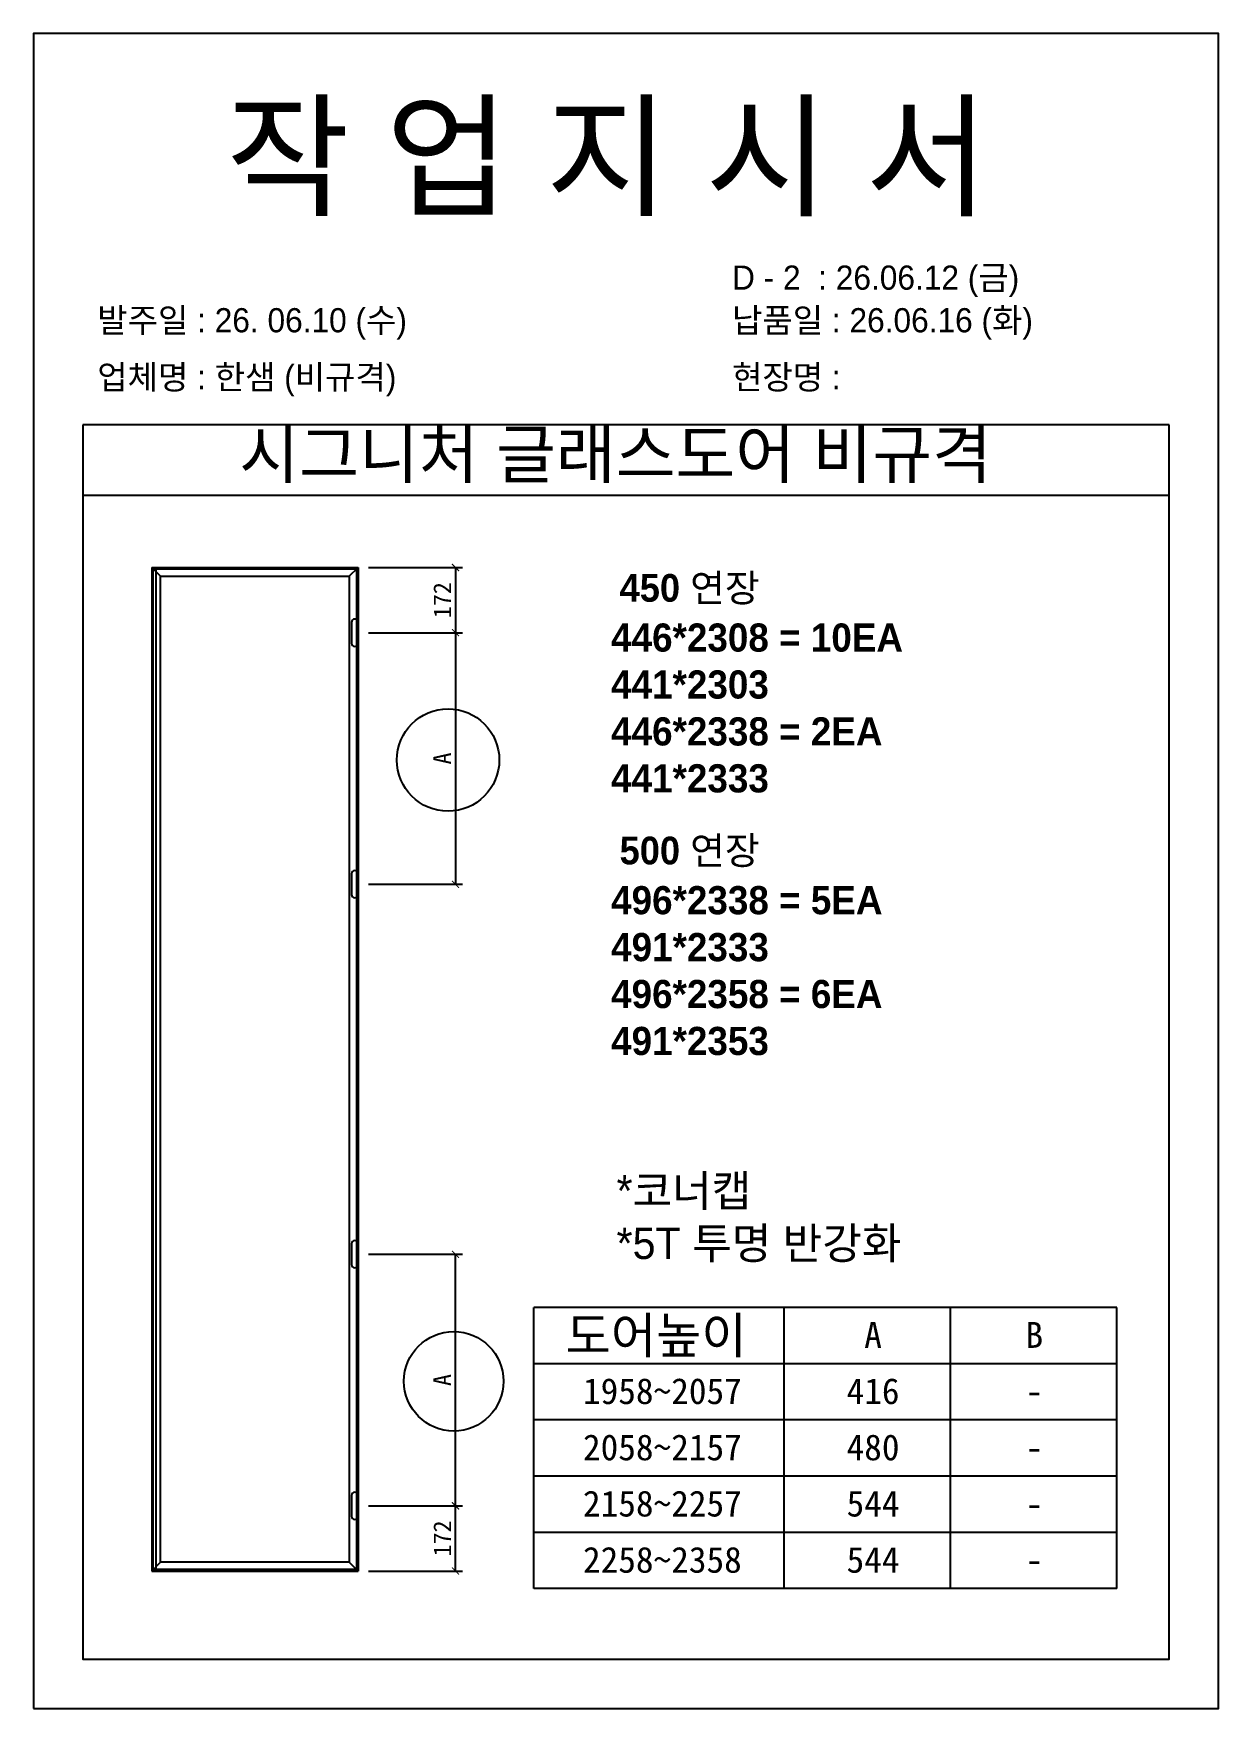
# Model space of a CAD drawing. Header units: millimetres. Extents: x -44117 to 256353, y -2095463 to 65325.
# Drawn here: x 110885 to 112565, y -1003657 to -1001281 of the extents above; entities that cross this region are included whole.
import ezdxf
from ezdxf.enums import TextEntityAlignment as Align

# ---------------------------------------------------------------- set-up
doc = ezdxf.new("R2010")
doc.units = ezdxf.units.MM
doc.header["$LTSCALE"] = 10
doc.styles.add('MtX_Gulim', font='')
doc.styles.get('MtX_Gulim').set_extended_font_data('Gulim', bold=True)
doc.dimstyles.new('ISO-25', dxfattribs={"dimtxt": 2.5, "dimasz": 2.5, "dimexe": 1, "dimexo": 1, "dimtad": 1, "dimtxsty": 'Standard', "dimblk": 'ARCHTICK', "dimcen": 2.5, "dimadec": 0, "dimazin": 0, "dimtfac": 1, "dimtmove": 0, "dimatfit": 3, "dimfxl": 0, "dimarcsym": 0})

msp = doc.modelspace()

# ---------------------------------------------------------------- texts
at = {"linetype": 'Continuous', "style": 'MtX_Gulim'}
for s, height, p in [('450 연장', 39.271262, (111715.979, -1002087.36856)), ('500 연장', 39.271262, (111715.979, -1002459.91266)), ('도어높이', 51.111877, (111639.50315, -1003153.70088))]:
    msp.add_text(s, height=height, dxfattribs=at).set_placement(p)
for s, height, p in [('A', 36.77626, (112075.28184, -1003145.72811)), ('B', 36.77626, (112303.91878, -1003145.72811)), ('1958~2057', 36.776263, (111776.61499, -1003225.48315)), ('416', 36.776263, (112075.28184, -1003225.48315)), ('-', 36.77626, (112303.91878, -1003225.48315)), ('2058~2157', 36.776263, (111776.61499, -1003305.23818)), ('480', 36.776263, (112075.28184, -1003305.23818)), ('-', 36.77626, (112303.91878, -1003305.23818)), ('2158~2257', 36.776263, (111776.61499, -1003384.99322)), ('544', 36.776263, (112075.28184, -1003384.99322)), ('-', 36.77626, (112303.91878, -1003384.99322)), ('2258~2358', 36.776263, (111776.61499, -1003464.74825)), ('544', 36.776263, (112075.28184, -1003464.74825)), ('-', 36.77626, (112303.91878, -1003464.74825))]:
    msp.add_text(s, height=height).set_placement(p, align=Align.CENTER)
at = {"attachment_point": 1}
for s, width, gutter_width, heights, insert, char_height in [('{\\fGulim|b0|i0|c129|p50;작 업 지 시 서}', 3307.3198183, 12.5, [-155.84554], (111157.8397, -1001385.48184), 140), ('{\\fGulim|b0|i0|c129|p50;\\C1;D - 2  : 26.06.12 (금)}', 3307.3198183, 12.5, [35.09023], (111875.3832, -1001610.44284), 34.3), ('\\pt11;{\\fGulim|b0|i0|c129|p50;발주일 : 26. 06.10 (수)}', 3307.3198183, 12.5, [34.50412], (110975.40522, -1001670.90846), 34.3), ('{\\fGulim|b0|i0|c129|p50;납품일 : 26.06.16 (화)}', 3307.3198183, 12.5, [35.09023], (111875.3832, -1001670.90846), 34.3), ('{\\fGulim|b0|i0|c129|p50;업체명 : 한샘 (비규격)}', 3307.3198183, 12.5, [36.11279], (110975.40522, -1001751.56464), 34.3), ('{\\fGulim|b0|i0|c129|p50;현장명 : }', 3307.3198183, 12.5, [-38.2735], (111875.3832, -1001751.56464), 34.3), ('{\\fGulim|b0|i0|c129|p50;시그니처 글래스도어 비규격}', 1597.0710432, 6.03612, [-75.34624], (111176.75516, -1001844.27127), 67.6045736), ('{\\f굴림|b1|i0|c129|p50;446*2308 = 10EA\\P\\C1;441*2303\\P\\C256;446*2338 = 2EA\\P\\C1;441*2333}', 12072.7918459, 155.2668, [-240.98041], (111703.90653, -1002118.20544), 39.9257485), ('{\\f굴림|b1|i0|c129|p50;496*2338 = 5EA\\P\\C1;491*2333\\P\\C256;496*2358 = 6EA\\P\\C1;491*2353}', 12072.7918459, 155.2668, [-240.98041], (111703.90653, -1002490.74954), 39.9257485), ('{\\fGulim|b0|i0|c129|p50;*코너캡\\P*5T 투명 반강화}', 1055.7982644, 3.99038, [-126.38025], (111711.6383, -1002900.54249), 44.6923083)]:
    msp.add_mtext_dynamic_manual_height_columns(s, width=width, gutter_width=gutter_width, heights=heights, dxfattribs=dict(at, insert=insert, char_height=char_height))

# ---------------------------------------------------------------- blocks, each defined once
blk = doc.blocks.new('_ArchTick')
at = {"color": 0, "linetype": 'ByBlock', "const_width": 0.15}
blk.add_lwpolyline([(-0.5, -0.5), (0.5, 0.5)], dxfattribs=at)
blk = doc.blocks.new('*D6817')
at = {"color": 0, "lineweight": -2}
for p, q in [((111360.1, -1002131.3), (111493.3, -1002131.3)), ((111483.3, -1002131.3), (111483.3, -1002488.2)), ((111360.1, -1002488.2), (111493.3, -1002488.2))]:
    blk.add_line(p, q, dxfattribs=at)
at = {"layer": 'Defpoints', "color": 0}
for p in [(111345.1, -1002131.3), (111345.1, -1002488.2), (111483.3, -1002488.2)]:
    blk.add_point(p, dxfattribs=at)
at = {"color": 0, "lineweight": -2, "xscale": 10, "yscale": 10, "zscale": 10}
for p, rotation in [((111483.3, -1002131.3), 90), ((111483.3, -1002488.2), 270)]:
    blk.add_blockref('_ArchTick', p, dxfattribs=dict(at, rotation=rotation))
at = {"color": 0, "insert": (111464.5, -1002309.7), "char_height": 25, "attachment_point": 5, "rotation": 90}
blk.add_mtext('A', dxfattribs=at)
blk = doc.blocks.new('*D6818')
at = {"color": 0, "lineweight": -2}
for p, q in [((111360.1, -1002038.8), (111493.3, -1002038.8)), ((111483.3, -1002038.8), (111483.3, -1002131.3)), ((111360.1, -1002131.3), (111493.3, -1002131.3))]:
    blk.add_line(p, q, dxfattribs=at)
at = {"layer": 'Defpoints', "color": 0}
for p in [(111345.1, -1002038.8), (111345.1, -1002131.3), (111483.3, -1002131.3)]:
    blk.add_point(p, dxfattribs=at)
at = {"color": 0, "lineweight": -2, "xscale": 10, "yscale": 10, "zscale": 10}
for p, rotation in [((111483.3, -1002038.8), 90), ((111483.3, -1002131.3), 270)]:
    blk.add_blockref('_ArchTick', p, dxfattribs=dict(at, rotation=rotation))
at = {"color": 0, "insert": (111464.5, -1002085.1), "char_height": 25, "attachment_point": 5, "rotation": 90}
blk.add_mtext('172', dxfattribs=at)
blk = doc.blocks.new('*D6819')
at = {"color": 0, "lineweight": -2}
for p, q in [((111360.1, -1003013), (111493.3, -1003013)), ((111483.3, -1003369.8), (111483.3, -1003013)), ((111360.1, -1003369.8), (111493.3, -1003369.8))]:
    blk.add_line(p, q, dxfattribs=at)
at = {"layer": 'Defpoints', "color": 0}
for p in [(111345.1, -1003013), (111483.3, -1003013), (111345.1, -1003369.8)]:
    blk.add_point(p, dxfattribs=at)
at = {"color": 0, "lineweight": -2, "xscale": 10, "yscale": 10, "zscale": 10}
for p, rotation in [((111483.3, -1003013), 90), ((111483.3, -1003369.8), 270)]:
    blk.add_blockref('_ArchTick', p, dxfattribs=dict(at, rotation=rotation))
at = {"color": 0, "insert": (111464.5, -1003191.4), "char_height": 25, "attachment_point": 5, "rotation": 90}
blk.add_mtext('A', dxfattribs=at)
blk = doc.blocks.new('*D6820')
at = {"color": 0, "lineweight": -2}
for p, q in [((111360.1, -1003369.8), (111493.3, -1003369.8)), ((111483.3, -1003462.3), (111483.3, -1003369.8)), ((111360.1, -1003462.3), (111493.3, -1003462.3))]:
    blk.add_line(p, q, dxfattribs=at)
at = {"layer": 'Defpoints', "color": 0}
for p in [(111345.1, -1003369.8), (111483.3, -1003369.8), (111345.1, -1003462.3)]:
    blk.add_point(p, dxfattribs=at)
at = {"color": 0, "lineweight": -2, "xscale": 10, "yscale": 10, "zscale": 10}
for p, rotation in [((111483.3, -1003369.8), 90), ((111483.3, -1003462.3), 270)]:
    blk.add_blockref('_ArchTick', p, dxfattribs=dict(at, rotation=rotation))
at = {"color": 0, "insert": (111464.5, -1003416.1), "char_height": 25, "attachment_point": 5, "rotation": 90}
blk.add_mtext('172', dxfattribs=at)

# ---------------------------------------------------------------- dimensions: what is measured, and where the dimension line sits
for base, p1, p2, text, override, picture, middle in [((111483.26812, -1002131.30683), (111345.12944, -1002038.81236), (111345.12944, -1002131.30683), '172', {"dimscale": 10, "dimasz": 1, "dimexo": 1.5}, '*D6818', (111464.51812, -1002085.05959)), ((111483.26812, -1002488.16491), (111345.12944, -1002131.30683), (111345.12944, -1002488.16491), 'A', {"dimscale": 10, "dimasz": 1, "dimexo": 1.5, "dimtxsty": 'Standard'}, '*D6817', (111464.51812, -1002309.73587)), ((111483.26812, -1003012.9562), (111345.12944, -1003369.81429), (111345.12944, -1003012.9562), 'A', {"dimscale": 10, "dimasz": 1, "dimexo": 1.5, "dimtxsty": 'Standard'}, '*D6819', (111464.51812, -1003191.38524)), ((111483.26812, -1003369.81429), (111345.12944, -1003462.30875), (111345.12944, -1003369.81429), '172', {"dimscale": 10, "dimasz": 1, "dimexo": 1.5}, '*D6820', (111464.51812, -1003416.06152))]:
    dim = msp.add_linear_dim(base=base, p1=p1, p2=p2, angle=90, text=text, dimstyle='ISO-25', override=override)
    dim.commit()
    dim.dimension.update_dxf_attribs({"geometry": picture, "text_midpoint": middle})

# ---------------------------------------------------------------- linework, layer by layer
for p, q in [((112495.03309, -1001836.48905), (110955.03309, -1001836.48905)), ((112495.03309, -1001936.48905), (110955.03309, -1001936.48905)), ((111052.55829, -1002038.81236), (111052.55829, -1003462.30875)), ((111052.55829, -1002038.81236), (111345.12944, -1002038.81236)), ((111052.55829, -1002038.81236), (111065.02208, -1002051.27615)), ((111052.55829, -1002038.81236), (111058.46219, -1002038.81236)), ((111058.46219, -1002038.81236), (111058.46219, -1003462.30875)), ((111332.66564, -1002051.27615), (111345.12944, -1002038.81236)), ((111345.12944, -1002038.81236), (111345.12944, -1003462.30875)), ((111594.30879, -1003487.30096), (111594.30879, -1003088.52579)), ((112421.12142, -1003088.52579), (111594.30879, -1003088.52579)), ((111949.45325, -1003487.30096), (111949.45325, -1003088.52579)), ((112185.28733, -1003487.30096), (112185.28733, -1003088.52579)), ((112421.12142, -1003487.30096), (112421.12142, -1003088.52579)), ((112421.12142, -1003168.28082), (111594.30879, -1003168.28082)), ((112421.12142, -1003248.03585), (111594.30879, -1003248.03585)), ((112421.12142, -1003327.79089), (111594.30879, -1003327.79089)), ((112421.12142, -1003407.54592), (111594.30879, -1003407.54592)), ((111065.02208, -1003449.84496), (111052.55829, -1003462.30875)), ((111332.66564, -1003449.84496), (111345.12944, -1003462.30875)), ((111052.55829, -1003462.30875), (111345.12944, -1003462.30875)), ((112421.12142, -1003487.30096), (111594.30879, -1003487.30096))]:
    msp.add_line(p, q)
at = {"linetype": 'Continuous'}
for p, q in [((111065.02208, -1003449.84496), (111065.02208, -1002051.27615)), ((111065.02208, -1002051.27615), (111332.66564, -1002051.27615)), ((111332.66564, -1002051.27615), (111332.66564, -1003449.84496)), ((111332.66564, -1003449.84496), (111065.02208, -1003449.84496))]:
    msp.add_line(p, q, dxfattribs=at)
for points in [[(110885.03309, -1003657.31933), (112565.03309, -1003657.31933), (112565.03309, -1001281.31933), (110885.03309, -1001281.31933)], [(111054.52626, -1002040.78033), (111343.16147, -1002040.78033), (111343.16147, -1003460.34078), (111054.52626, -1003460.34078)]]:
    msp.add_lwpolyline(points, close=True)
msp.add_lwpolyline([(110955.03309, -1001836.48905), (110955.03309, -1003587.31933), (112495.03309, -1003587.31933), (112495.03309, -1001836.48905)])
for points in [[(111340.52702, -1002150.63696), (111340.52702, -1002150.63696, 0.4142135624), (111345.12944, -1002146.03455), (111345.12944, -1002116.5791, 0.4142135624), (111340.52702, -1002111.97669), (111340.52702, -1002111.97669, 0.4142135624), (111335.92461, -1002116.5791), (111335.92461, -1002146.03455, 0.4142135624)], [(111340.52702, -1002507.49505), (111340.52702, -1002507.49505, 0.4142135624), (111345.12944, -1002502.89263), (111345.12944, -1002473.43718, 0.4142135624), (111340.52702, -1002468.83477), (111340.52702, -1002468.83477, 0.4142135624), (111335.92461, -1002473.43718), (111335.92461, -1002502.89263, 0.4142135624)], [(111340.52702, -1003032.28634), (111340.52702, -1003032.28634, 0.4142135624), (111345.12944, -1003027.68393), (111345.12944, -1002998.22848, 0.4142135624), (111340.52702, -1002993.62607), (111340.52702, -1002993.62607, 0.4142135624), (111335.92461, -1002998.22848), (111335.92461, -1003027.68393, 0.4142135624)], [(111340.52702, -1003389.14442), (111340.52702, -1003389.14442, 0.4142135624), (111345.12944, -1003384.54201), (111345.12944, -1003355.08656, 0.4142135624), (111340.52702, -1003350.48415), (111340.52702, -1003350.48415, 0.4142135624), (111335.92461, -1003355.08656), (111335.92461, -1003384.54201, 0.4142135624)]]:
    msp.add_lwpolyline(points, format="xyb", close=True, dxfattribs=at)
at = {"color": 1}
for centre, radius in [((111472.77587, -1002311.88143), 72.59818), ((111480.84234, -1003193.14269), 70.58157)]:
    msp.add_circle(centre, radius, dxfattribs=at)

msp.set_redraw_order([(e.dxf.handle, doc.entitydb.next_handle()) for e in msp.query("TEXT MTEXT ATTDEF DIMENSION ARC_DIMENSION")])  # texts and dimensions are drawn at this point

doc.saveas('drawing.dxf')
